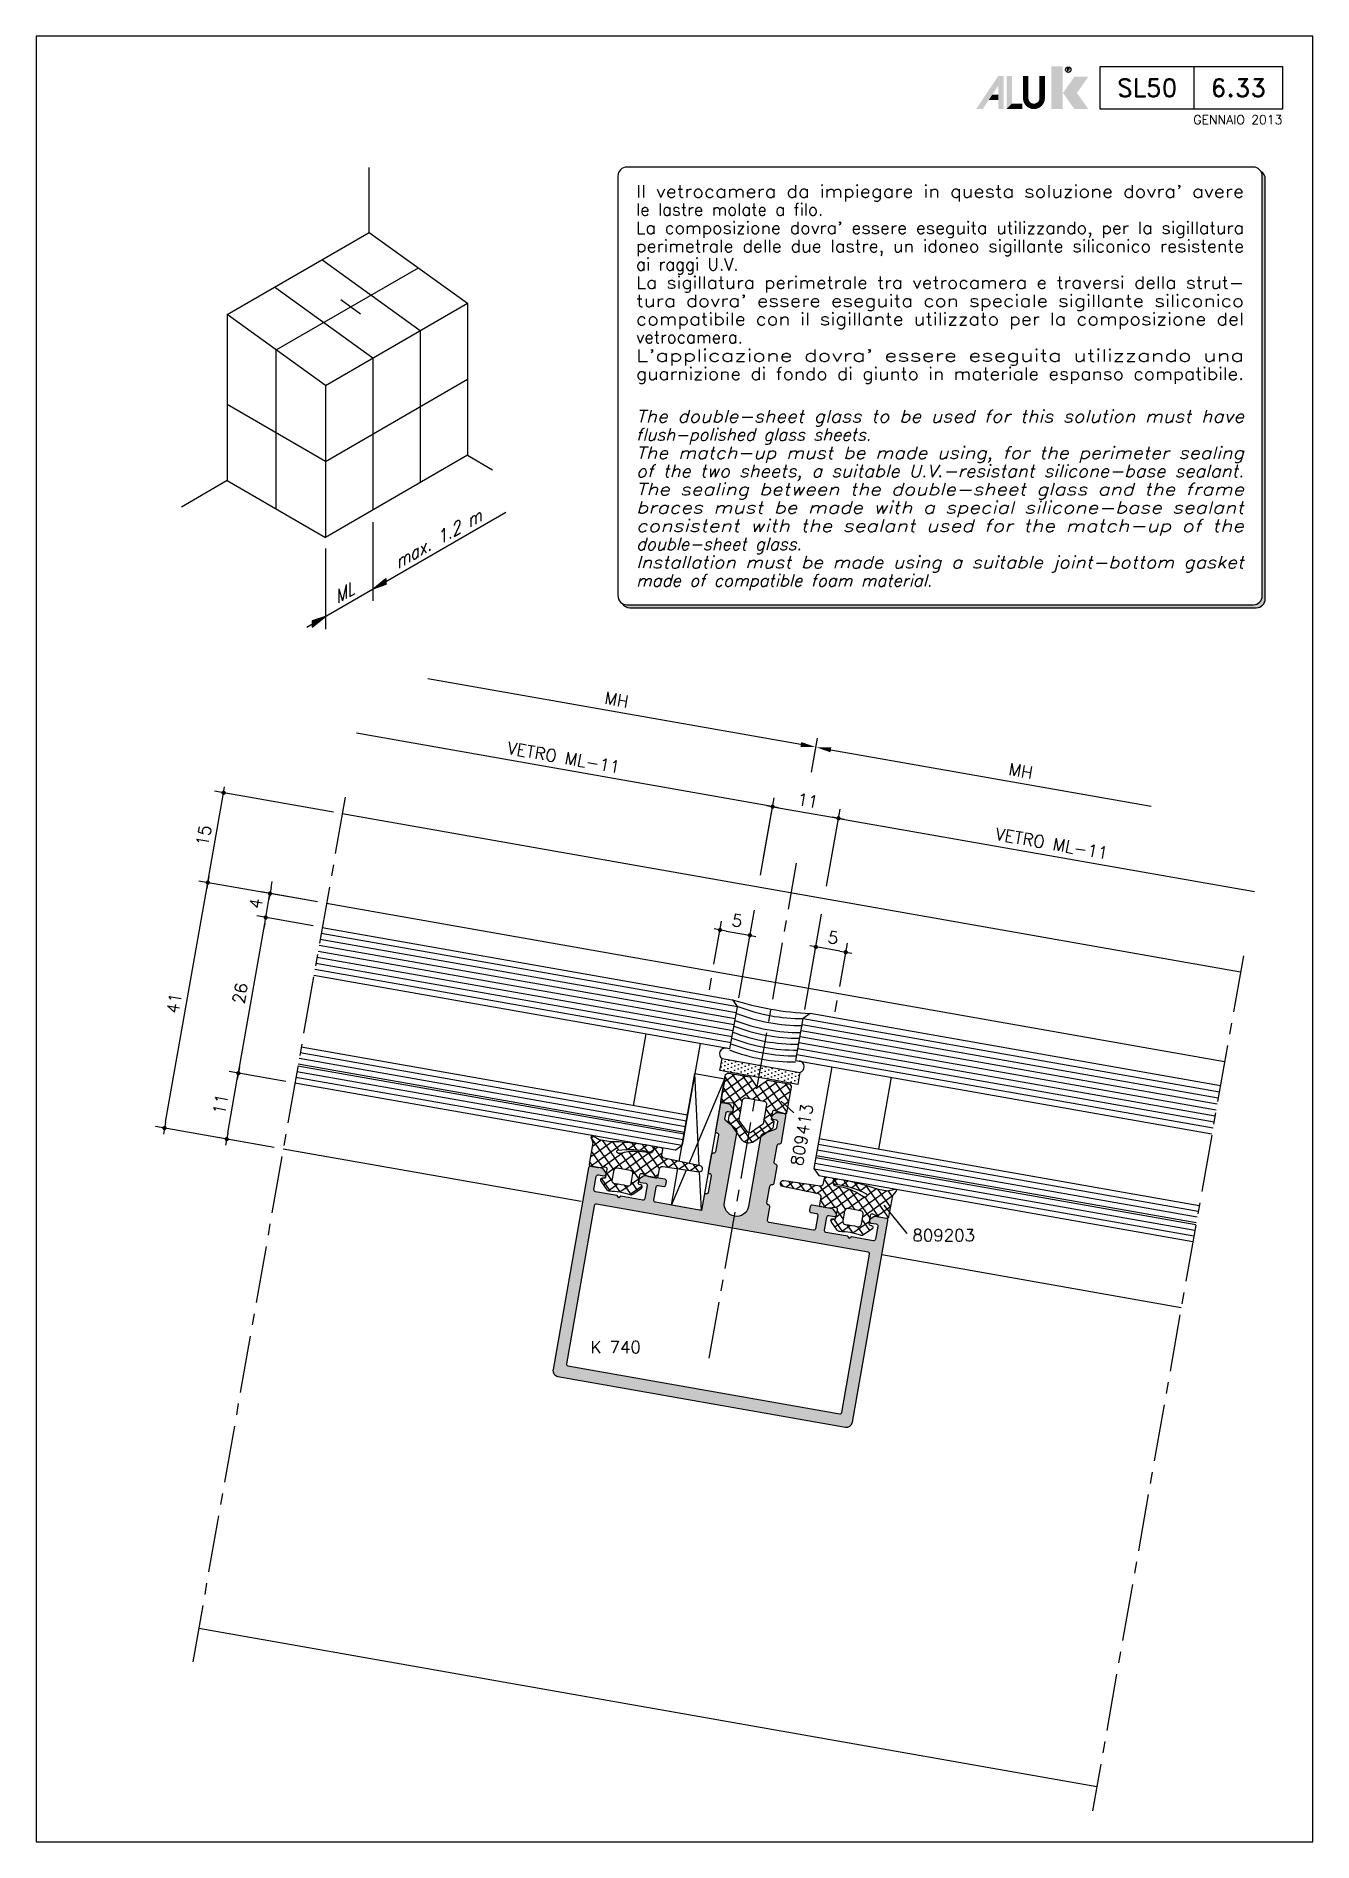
# Model space of a CAD drawing. Extents: x 0 to 4131, y -1600 to 527.
# Drawn here: x 230 to 440, y -640 to -343 of the extents above; entities that cross this region are included whole.
import ezdxf
from ezdxf.enums import TextEntityAlignment as Align

# ---------------------------------------------------------------- set-up
doc = ezdxf.new("R2010")
doc.units = 0
doc.header["$LTSCALE"] = 7.5
doc.header["$MEASUREMENT"] = 0
doc.linetypes.add('CENTER', pattern=[2, 1.25, -0.25, 0.25, -0.25])
doc.layers.get('0').update_dxf_attribs({"linetype": 'CONTINUOUS'})
doc.layers.get('DEFPOINTS').update_dxf_attribs({"linetype": 'CONTINUOUS'})
for name, color, linetype in [('ASSI', 1, 'CENTER'), ('FILL', 8, 'CONTINUOUS'), ('FINE', 7, 'CONTINUOUS'), ('GOMMA', 3, 'CONTINUOUS'), ('GROSSA', 4, 'CONTINUOUS'), ('MARCHIO', 7, 'CONTINUOUS'), ('QUOTE', 254, 'CONTINUOUS'), ('TESTO', 2, 'CONTINUOUS'), ('TRATTEGGI', 140, 'CONTINUOUS'), ('VETRO', 6, 'CONTINUOUS')]:
    doc.layers.add(name, color=color, linetype=linetype)
doc.styles.add('RD', font='ROMAND.SHX', dxfattribs={"height": 3})
doc.styles.add('RI', font='ROMANS', dxfattribs={"oblique": 15, "height": 2})
doc.styles.get("Standard").update_dxf_attribs({"font": 'romans.shx'})
doc.dimstyles.new('SCALA_1-1$0', dxfattribs={"dimtxt": 2, "dimasz": 1, "dimexe": 1.5, "dimexo": 1.5, "dimgap": 1, "dimtad": 3, "dimdsep": 46, "dimtxsty": 'Standard', "dimblk1": 'PUNTO', "dimblk2": 'PUNTO', "dimsah": 1, "dimcen": 0.09, "dimclrt": 2, "dimadec": 0, "dimazin": 0, "dimtfac": 0.7, "dimtmove": 0, "dimatfit": 3, "dimldrblk": 'PUNTO', "dimfxl": 1, "dimtolj": 2, "dimarcsym": 0})
pattern_1 = [(215, (229.9999999999999, -640), (0.7169705454388076, -1.02394005536124), []), (305, (229.9999999999999, -640), (1.02394005536124, 0.7169705454388076), [])]

msp = doc.modelspace()

# ---------------------------------------------------------------- texts
at = {"layer": 'QUOTE', "color": 2}
for s, width, p, p2 in [("Il vetrocamera da impiegare in questa soluzione dovra' avere", 1.028403525954947, (328.677007057995, -369.528874548308), (428.677007057995, -369.528874548308)), ("La composizione dovra' essere eseguita utilizzando, per la sigillatura", 0.9210526315789487, (328.677007057995, -375.528874548308), (428.677007057995, -375.528874548308)), ('perimetrale delle due lastre, un idoneo sigillante siliconico resistente', 0.9251101321585878, (328.677007057995, -378.528874548308), (428.677007057995, -378.528874548308)), ('La sigillatura perimetrale tra vetrocamera e traversi della strut-', 0.9813084112149562, (328.677007057995, -384.528874548308), (428.677007057995, -384.528874548308)), ("tura dovra' essere eseguita con speciale sigillante siliconico", 1.057401812688823, (328.677007057995, -387.528874548308), (428.677007057995, -387.528874548308)), ('compatibile con il sigillante utilizzato per la composizione del', 1.027397260273973, (328.677007057995, -390.528874548308), (428.677007057995, -390.528874548308)), ("L'applicazione dovra' essere eseguita utilizzando una", 1.209677419354839, (328.677007057995, -396.528874548308), (428.677007057995, -396.528874548308)), ('guarnizione di fondo di giunto in materiale espanso compatibile.', 0.9831460674157281, (328.677007057995, -399.528874548308), (428.677007057995, -399.528874548308))]:
    msp.add_text(s, height=2, dxfattribs=dict(at, width=width)).set_placement(p, p2, align=Align.FIT)
for s, p in [('le lastre molate a filo.', (328.677007057995, -372.528874548308)), ('ai raggi U.V.', (328.677007057995, -381.528874548308)), ('vetrocamera.', (328.677007057995, -393.528874548308))]:
    msp.add_text(s, height=2, dxfattribs=at).set_placement(p)
at = {"layer": 'QUOTE', "color": 2, "style": 'RI', "oblique": 15}
for s, width, p, p2 in [('The double-sheet glass to be used for this solution must have', 0.986842105263159, (328.677007057995, -406.528874548308), (428.677007057995, -406.528874548308)), ('The match-up must be made using, for the perimeter sealing', 1.006711409395972, (328.677007057995, -412.528874548308), (428.677007057995, -412.528874548308)), ('of the two sheets, a suitable U.V.-resistant silicone-base sealant.', 0.9510869565217398, (328.677007057995, -415.528874548308), (428.677007057995, -415.528874548308)), ('The sealing between the double-sheet glass and the frame', 1.059535822401615, (328.677007057995, -418.528874548308), (428.677007057995, -418.528874548308)), ('braces must be made with a special silicone-base sealant', 1.067073170731708, (328.677007057995, -421.528874548308), (428.677007057995, -421.528874548308)), ('consistent with the sealant used for the match-up of the', 1.076923076923078, (328.677007057995, -424.528874548308), (428.677007057995, -424.528874548308)), ('Installation must be made using a suitable joint-bottom gasket', 0.9877704609595486, (328.677007057995, -430.528874548308), (428.677007057995, -430.528874548308))]:
    msp.add_text(s, height=2, dxfattribs=dict(at, width=width)).set_placement(p, p2, align=Align.FIT)
for s, p in [('flush-polished glass sheets.', (328.677007057995, -409.528874548308)), ('double-sheet glass.', (328.677007057995, -427.528874548308)), ('made of compatible foam material.', (328.677007057995, -433.528874548308))]:
    msp.add_text(s, height=2, dxfattribs=at).set_placement(p)
at = {"layer": 'QUOTE', "color": 2, "oblique": 30}
for s, p in [('max. 1.2 m', (289.4711203439997, -430.6588130899023)), ('ML', (279.5105302531644, -436.3711349602795))]:
    msp.add_text(s, height=2, rotation=29.99999999999986, dxfattribs=at).set_placement(p)
at = {"layer": 'QUOTE', "color": 2}
msp.add_text('809203', height=2, rotation=359.9999999999999, dxfattribs=at).set_placement((374.1401867652155, -541.2182169492022))
at = {"layer": 'QUOTE', "color": 2, "char_height": 2, "attachment_point": 5}
for s, insert, rotation in [('\\A2;MH', (325.4597345572856, -452.1342709866415), 350.0000000000001), ('\\A2;MH', (391.9342578856097, -463.8555229791596), 350.0000000000001), ('\\A2;11', (356.9050715438058, -468.7203748938142), 350.00000000000006), ('\\A2;5', (345.2961425749754, -488.4877188348282), 349.9999999999999), ('\\A2;5', (361.1023384598417, -491.2747776316932), 349.9999999999999)]:
    msp.add_mtext(s, dxfattribs=dict(at, insert=insert, rotation=rotation))
at = {"layer": 'TESTO'}
msp.add_text('809413', height=2, rotation=79.99999999999982, dxfattribs=at).set_placement((355.0644556516675, -528.7697192645198), align=Align.MIDDLE_LEFT)
msp.add_text('K 740', height=2, dxfattribs=at).set_placement((325.3063334642428, -558.6217112409275), align=Align.MIDDLE)

# ---------------------------------------------------------------- blocks, each defined once
blk = doc.blocks.new('PUNTO')
blk.add_line((-1, 0), (1, 0))
at = {"const_width": 0.35}
blk.add_lwpolyline([(-0.1750000000000114, 0, 1), (0.1750000000000114, 0, 1)], format="xyb", close=True, dxfattribs=at)
blk = doc.blocks.new('*D238')
at = {"layer": 'DEFPOINTS', "color": 0, "transparency": 16777216}
for p in [(282.6977102990738, -457.6664681629597), (280.8408573280918, -468.1972046589948), (349.4048507702355, -479.5830029527925)]:
    blk.add_point(p, dxfattribs=at)
at = {"layer": 'QUOTE', "color": 0, "lineweight": -2, "transparency": 16777216}
for p, q in [((350.1565247938926, -469.5612772450019), (282.6977102990738, -457.6664681629597)), ((349.6653230367359, -478.1057913232742), (351.4018048134052, -468.2577137931505))]:
    blk.add_line(p, q, dxfattribs=at)
at = {"layer": 'QUOTE', "color": 0, "lineweight": -2, "transparency": 16777216, "rotation": 350.0000000000014}
blk.add_blockref('PUNTO', (351.1413325469048, -469.7349254226688), dxfattribs=at)
at = {"layer": 'QUOTE', "color": 2, "transparency": 16777216, "insert": (316.774413901817, -461.6442571979564), "char_height": 2, "attachment_point": 5, "rotation": 350.00000000000136}
blk.add_mtext('\\A2;VETRO ML-11', dxfattribs=at)
blk = doc.blocks.new('_None')
blk = doc.blocks.new('*D239')
at = {"layer": 'DEFPOINTS', "color": 0, "transparency": 16777216}
for p in [(360.2377360533698, -481.4931329071288), (430.418873250905, -483.7136948129995), (428.562020279923, -494.2444313090344)]:
    blk.add_point(p, dxfattribs=at)
at = {"layer": 'QUOTE', "color": 0, "lineweight": -2, "transparency": 16777216}
for p, q in [((360.4982083198701, -480.0159212776105), (362.2346900965389, -470.1678437474902)), ((362.9590255830507, -471.8187035546754), (430.418873250905, -483.7136948129995))]:
    blk.add_line(p, q, dxfattribs=at)
at = {"layer": 'QUOTE', "color": 0, "lineweight": -2, "transparency": 16777216, "rotation": 170.0000000000014}
blk.add_blockref('PUNTO', (361.9742178300385, -471.6450553770085), dxfattribs=at)
at = {"layer": 'QUOTE', "color": 2, "transparency": 16777216, "insert": (397.0362457723116, -475.796583677813), "char_height": 2, "attachment_point": 5, "rotation": 350.00000000000136}
blk.add_mtext('\\A2;VETRO ML-11', dxfattribs=at)
blk = doc.blocks.new('*D240')
at = {"layer": 'DEFPOINTS', "color": 0, "transparency": 16777216}
for p in [(263.2572982029128, -513.5701137979435), (272.5514237006411, -515.2089188852834), (270.6409248553236, -526.0438962531327)]:
    blk.add_point(p, dxfattribs=at)
at = {"layer": 'QUOTE', "color": 0, "lineweight": -2, "transparency": 16777216}
for p, q in [((271.0742120711227, -514.9484466187831), (261.7800865733944, -513.309641531443)), ((261.5204475352623, -523.4202834127806), (263.0836500252458, -514.5549215509557)), ((269.1637132258054, -525.7834239866323), (259.869587728077, -524.1446188992924))]:
    blk.add_line(p, q, dxfattribs=at)
for p, rotation in [((263.2572982029128, -513.5701137979435), 80.00000000000001), ((261.3467993575954, -524.4050911657928), 260)]:
    blk.add_blockref('PUNTO', p, dxfattribs=dict(at, rotation=rotation))
at = {"layer": 'QUOTE', "color": 2, "transparency": 16777216, "insert": (260.3324332742297, -518.6403061265343), "char_height": 2, "attachment_point": 5, "rotation": 80.00000000000001}
blk.add_mtext('\\A2;11', dxfattribs=at)
blk = doc.blocks.new('*D241')
at = {"layer": 'DEFPOINTS', "color": 0, "transparency": 16777216}
for p in [(267.772150822253, -487.965112219626), (277.0662763199812, -489.603917306966), (272.551423700641, -515.2089188852833)]:
    blk.add_point(p, dxfattribs=at)
at = {"layer": 'QUOTE', "color": 0, "lineweight": -2, "transparency": 16777216}
for p, q in [((263.4309463805797, -512.5853060449311), (267.598502644586, -488.9499199726382)), ((275.5890646904629, -489.3434450404656), (266.2949391927347, -487.7046399531256)), ((271.0742120711227, -514.9484466187829), (261.7800865733945, -513.3096415314429))]:
    blk.add_line(p, q, dxfattribs=at)
for p, rotation in [((267.772150822253, -487.965112219626), 80.00000000000006), ((263.2572982029128, -513.5701137979433), 260.0000000000001)]:
    blk.add_blockref('PUNTO', p, dxfattribs=dict(at, rotation=rotation))
at = {"layer": 'QUOTE', "color": 2, "transparency": 16777216, "insert": (263.5451090065586, -500.4203166534508), "char_height": 2, "attachment_point": 5, "rotation": 80.00000000000006}
blk.add_mtext('\\A2;26', dxfattribs=at)
blk = doc.blocks.new('*D242')
at = {"layer": 'DEFPOINTS', "color": 0, "transparency": 16777216}
for p in [(268.4663578677241, -484.0280684235956), (277.7604833654523, -485.6668735109357), (277.0662763199813, -489.6039173069661)]:
    blk.add_point(p, dxfattribs=at)
at = {"layer": 'QUOTE', "color": 0, "lineweight": -2, "transparency": 16777216}
for p, q in [((276.283271735934, -485.4064012444353), (266.9891462382058, -483.7675961570952)), ((267.772150822253, -487.965112219626), (268.4663578677241, -484.0280684235956)), ((268.640006045391, -483.0432606705834), (268.8136542230579, -482.0584529175712)), ((275.589064690463, -489.3434450404657), (266.2949391927347, -487.7046399531256)), ((267.5985026445861, -488.9499199726382), (267.4248544669191, -489.9347277256504))]:
    blk.add_line(p, q, dxfattribs=at)
for p, rotation in [((268.4663578677241, -484.0280684235956), 259.9999999999996), ((267.772150822253, -487.965112219626), 79.99999999999963)]:
    blk.add_blockref('PUNTO', p, dxfattribs=dict(at, rotation=rotation))
at = {"layer": 'QUOTE', "color": 2, "transparency": 16777216, "insert": (266.149638838964, -485.649293966277), "char_height": 2, "attachment_point": 5, "rotation": 79.9999999999996}
blk.add_mtext('\\A2;4', dxfattribs=at)
blk = doc.blocks.new('*D243')
at = {"layer": 'DEFPOINTS', "color": 0, "transparency": 16777216}
for p in [(260.8348636265915, -467.4510309074766), (280.3652060304562, -470.8947572157526), (277.7604833654522, -485.6668735109357)]:
    blk.add_point(p, dxfattribs=at)
at = {"layer": 'QUOTE', "color": 0, "lineweight": -2, "transparency": 16777216}
for p, q in [((258.4037891392545, -481.2383394496475), (260.6612154489245, -468.4358386604889)), ((278.8879944009379, -470.6342849492522), (259.3576519970732, -467.1905586409763)), ((276.2832717359339, -485.4064012444353), (256.7529293320692, -481.9626749361594))]:
    blk.add_line(p, q, dxfattribs=at)
for p, rotation in [((260.8348636265915, -467.4510309074766), 80.00000000000011), ((258.2301409615876, -482.2231472026597), 260.0000000000001)]:
    blk.add_blockref('PUNTO', p, dxfattribs=dict(at, rotation=rotation))
at = {"layer": 'QUOTE', "color": 2, "transparency": 16777216, "insert": (257.5628867880651, -474.4897926997344), "char_height": 2, "attachment_point": 5, "rotation": 80.00000000000011}
blk.add_mtext('\\A2;15', dxfattribs=at)
blk = doc.blocks.new('*D244')
at = {"layer": 'DEFPOINTS', "color": 0, "transparency": 16777216}
for p in [(258.2301409615875, -482.2231472026597), (277.7604833654522, -485.6668735109357), (270.6409248553236, -526.0438962531325)]:
    blk.add_point(p, dxfattribs=at)
at = {"layer": 'QUOTE', "color": 0, "lineweight": -2, "transparency": 16777216}
for p, q in [((251.2842306291258, -521.6153621918444), (258.0564927839206, -483.2079549556719)), ((276.2832717359339, -485.4064012444352), (256.7529293320691, -481.9626749361593)), ((269.1637132258053, -525.7834239866321), (249.6333708219405, -522.3396976783562))]:
    blk.add_line(p, q, dxfattribs=at)
for p, rotation in [((258.2301409615875, -482.2231472026597), 80), ((251.1105824514589, -522.6001699448566), 260)]:
    blk.add_blockref('PUNTO', p, dxfattribs=dict(at, rotation=rotation))
at = {"layer": 'QUOTE', "color": 2, "transparency": 16777216, "insert": (252.7007462004988, -502.0643622184243), "char_height": 2, "attachment_point": 5, "rotation": 80}
blk.add_mtext('\\A2;41', dxfattribs=at)
blk = doc.blocks.new('A$C77B22383')
at = {"layer": 'QUOTE'}
blk.add_hatch(color=256, dxfattribs=at).paths.add_polyline_path([(2.165063473800508, 1.750000015744632), (-3.566059092463547e-08, 1.000000015744625), (-3.566059092463547e-08, 1.57446251591864e-08)])
blk.add_lwpolyline([(2.165063473800494, 1.750000015744618), (-3.566059092463547e-08, 1.000000015744625), (-3.566059092463547e-08, 1.57446251591864e-08), (2.165063473800494, 1.750000015744618)], dxfattribs=at)
blk = doc.blocks.new('A$C13B72E1C')
at = {"layer": 'QUOTE'}
blk.add_hatch(color=256, dxfattribs=at).paths.add_polyline_path([(2.165063419652249, 1.750000073617812), (-8.980886434528657e-08, 7.36178051852221e-08), (2.165063419652249, 0.7500000736178123)])
blk.add_lwpolyline([(-8.980885013443185e-08, 7.36178051852221e-08), (2.165063419652249, 1.750000073617805), (2.165063419652249, 0.7500000736178052), (-8.980885013443185e-08, 7.36178051852221e-08)], dxfattribs=at)
blk = doc.blocks.new('NMD')
at = {"layer": 'MARCHIO'}
blk.add_line((-19.50147934574323, -11.99999999951831), (-19.50147934574323, -5), dxfattribs=at)
blk.add_lwpolyline([(-5, -11.9999999995182), (-35.0029586914865, -11.99999999951831), (-35.0029586914865, -5.000000000000114), (-5, -5)], close=True, dxfattribs=at)
at = {"layer": 'MARCHIO', "const_width": 0.8940816252993522}
blk.add_lwpolyline([(-44.52990537063704, -6.560045326696226), (-44.52990537063704, -10.20148341598349, -1), (-47.2328569124073, -10.20148341598349), (-47.2328569124073, -6.560045326696226)], format="xyb", dxfattribs=at)
at = {"layer": 'MARCHIO'}
blk.add_circle((-40.22975519054793, -5.53274893474395), 0.442301161380581, dxfattribs=at)
for points in [[(-43.01116324381744, -4.962846688377454), (-41.13419014878346, -4.962846688377454), (-43.01116324381741, -11.99999999951829), (-41.1341901487834, -11.99999999951832)], [(-55.38160161531025, -11.99999999951829), (-54.30890331492077, -11.99999999951829), (-51.75496516676219, -6.560045326696248), (-51.73432503771241, -8.13813258370574)], [(-51.75496516676219, -6.560045326696248), (-51.73432503771241, -8.13813258370574), (-50.84024341241303, -6.560045326696248), (-50.84024341241303, -11.99999999951832)], [(-51.73432503771238, -11.99999999951832), (-50.84024341241303, -11.99999999951832), (-51.73432503771241, -8.13813258370574)], [(-50.38284926682724, -6.560045326696226), (-49.48876764152789, -6.560045326696226), (-50.38284926682724, -11.99999999951832), (-49.48876764152789, -11.10591837421894)], [(-39.22923636995171, -6.682906760413069), (-36.93009059657882, -6.68290676041309), (-41.10585751316535, -9.341453379965678), (-38.80671173979249, -9.341453379965678)], [(-52.72995742831989, -9.631581169617007), (-53.32601184518612, -10.52566279491632), (-51.73432503771235, -9.631581169616993), (-51.73432503771238, -10.52566279491634)], [(-49.48876764152789, -11.10591837421894), (-50.38284926682724, -11.99999999951832), (-47.76870756949228, -11.10591837421898), (-47.76870756949228, -11.99999999951832)], [(-41.10585751316535, -9.341453379965678), (-38.80671173979249, -9.341453379965678), (-39.22923636995174, -11.99999999951832), (-36.93009059657888, -11.99999999951832)]]:
    blk.add_solid(points, dxfattribs=at)
blk.add_text('R', height=0.4444645296249439, dxfattribs=at).set_placement((-40.22975519054793, -5.53274893474395), align=Align.MIDDLE)
at = {"layer": 'MARCHIO', "color": 2, "style": 'RD'}
for tag, p in [('SERIE', (-27.24999999999983, -8.5)), ('PAG', (-12.24999999999983, -8.5))]:
    blk.add_attdef(tag, text='', height=3, dxfattribs=at).set_placement(p, align=Align.MIDDLE)
at = {"layer": 'MARCHIO', "color": 2}
blk.add_attdef('REVISIONE', text='', height=1.5, dxfattribs=at).set_placement((-5.004068828642176, -14.50321972118864), align=Align.RIGHT)

# ---------------------------------------------------------------- dimensions: what is measured, and where the dimension line sits
at = {"layer": 'QUOTE'}
for base, p1, p2, picture, middle in [((282.6977102990738, -457.6664681629597), (349.4048507702356, -479.5830029527925), (280.8408573280917, -468.1972046589948), '*D238', (316.774413901817, -461.6442571979564)), ((430.418873250905, -483.7136948129995), (360.2377360533698, -481.4931329071288), (428.562020279923, -494.2444313090344), '*D239', (397.0362457723116, -475.796583677813))]:
    dim = msp.add_linear_dim(base=base, p1=p1, p2=p2, angle=350.0000000000014, text='VETRO ML-11', dimstyle='SCALA_1-1$0', override={"dimblk2": 'NONE', "dimse2": 1}, dxfattribs=at)
    dim.commit()
    dim.dimension.update_dxf_attribs({"geometry": picture, "text_midpoint": middle})
for p1, p2, distance, picture, middle in [((277.7604833654523, -485.6668735109357), (280.3652060304562, -470.8947572157526), 19.831629416124798, '*D243', (257.5628867880651, -474.4897926997344)), ((270.6409248553236, -526.0438962531327), (277.7604833654523, -485.6668735109357), 19.831629416124922, '*D244', (252.7007462004988, -502.0643622184243)), ((277.0662763199812, -489.603917306966), (277.7604833654523, -485.6668735109357), 9.437502364599034, '*D242', (266.149638838964, -485.649293966277)), ((272.5514237006411, -515.2089188852834), (277.0662763199812, -489.603917306966), 9.43750236459907, '*D241', (263.5451090065586, -500.4203166534508)), ((270.6409248553236, -526.0438962531327), (272.5514237006411, -515.2089188852834), 9.437502364599174, '*D240', (260.3324332742297, -518.6403061265343))]:
    dim = msp.add_aligned_dim(p1=p1, p2=p2, distance=distance, dimstyle='SCALA_1-1$0', dxfattribs=at)
    dim.commit()
    dim.dimension.update_dxf_attribs({"geometry": picture, "text_midpoint": middle})

# ---------------------------------------------------------------- hatches: boundary and pattern name
at = {"layer": 'FILL'}
msp.add_hatch(color=256, dxfattribs=at).paths.add_polyline_path([(430.677007057995, -437.028874548308, 0.4142135623730951), (432.177007057995, -435.528874548308), (432.177007057995, -366.528874548308, 0.2615665152438133), (431.4577834643994, -365.2480981419035, -0.1377252841212301), (431.677007057995, -366.028874548308), (431.677007057995, -435.028874548308, -0.4142135623730951), (430.177007057995, -436.528874548308), (327.177007057995, -436.528874548308, -0.1377252841212301), (326.3962306515906, -436.3096509547124, 0.2615665152438133), (327.677007057995, -437.028874548308)])
h = msp.add_hatch(dxfattribs=at)
h.set_pattern_fill('ANSI37', color=137, scale=10, angle=170, style=0)
h.set_pattern_definition(pattern_1)
edge = h.paths.add_edge_path(flags=16)
edge.add_line((346.9445490457047, -523.173272221226), (345.6565347409885, -521.3337971592902))
edge.add_arc((345.8203651498463, -521.2190818720198), 0.1999999999999939, 170.0000000000093, 215.0000000000082, ccw=False)
edge.add_line((345.6234035992438, -521.1843522364866), (346.1783548606843, -518.0370672367062))
edge.add_arc((346.6707587371903, -518.1238913255396), 0.4999999999999307, 80.00000000000671, 170.0000000000067, ccw=False)
edge.add_line((346.7575828260237, -517.6314874490336), (349.7120060850602, -518.1524319820344))
edge.add_arc((349.6251819962268, -518.6448358585404), 0.4999999999999966, -9.999999999998579, 80.00000000000142, ccw=False)
edge.add_line((350.1175858727329, -518.7316599473739), (349.5626346112927, -521.8789449471543))
edge.add_arc((349.3656730606902, -521.844215311621), 0.1999999999999613, 305.00000000005923, 350.00000000005736, ccw=False)
edge.add_line((349.4803883479606, -522.0080457204788), (347.6409132860247, -523.296060025195))
edge.add_arc((347.3541250678492, -522.8864840030504), 0.4999999999999964, 214.9999999999974, 304.9999999999974, ccw=False)
edge = h.paths.add_edge_path()
edge.add_line((343.8760689092501, -521.304069875292), (344.051976614212, -520.3064477062104))
edge.add_arc((344.2489381648144, -520.3411773417439), 0.199999999999981, 109.99999999995671, 169.999999999955, ccw=False)
edge.add_line((344.1805341361494, -520.1532388175867), (344.6145595662024, -519.9952664801327))
edge.add_line((344.6145595662024, -519.9952664801327), (344.8354780590114, -518.7423754482471))
edge.add_arc((344.6385165084089, -518.7076458127137), 0.2000000000000123, 349.999999999998, 447.4314079711714)
edge.add_line((344.6474795830366, -518.5078467554256), (342.7854317971407, -518.424314463073))
edge.add_arc((342.7943948717683, -518.2245154057848), 0.1999999999999575, 170.0000000000119, 267.4314079711828, ccw=False)
edge.add_line((342.5974333211659, -518.1897857702515), (343.3392963469757, -513.9824714793292))
edge.add_arc((343.8317002234818, -514.0692955681625), 0.4999999999999307, 80.00000000000671, 170.0000000000067, ccw=False)
edge.add_line((343.9185243123152, -513.5768916916566), (347.3653514478581, -514.1846603134909))
edge.add_line((347.3653514478581, -514.1846603134909), (348.582090810876, -515.9223442095096))
edge.add_line((348.582090810876, -515.9223442095096), (350.3197747068946, -514.7056048464917))
edge.add_line((350.3197747068946, -514.7056048464917), (353.7666018424372, -515.313373468326))
edge.add_arc((353.6797777536038, -515.805777344832), 0.4999999999999966, -9.999999999998579, 80.00000000000142, ccw=False)
edge.add_line((354.1721816301099, -515.8926014336655), (353.4303186043001, -520.0999157245877))
edge.add_arc((353.2333570536976, -520.0651860890544), 0.1999999999999909, 252.5685920288349, 350.00000000000927, ccw=False)
edge.add_line((353.1734442865747, -520.2560013408968), (351.395121996015, -519.6976381690065))
edge.add_arc((351.3352092288919, -519.8884534208489), 0.2000000000000761, 72.56859202879589, 169.9999999999687)
edge.add_line((351.1382476782894, -519.8537237853154), (350.9173291854804, -521.106614817201))
edge.add_line((350.9173291854804, -521.106614817201), (351.2711499578372, -521.4035056967886))
edge.add_arc((351.1425924358999, -521.5567145854122), 0.1999999999999878, -10.000000000007503, 49.999999999990905, ccw=False)
edge.add_line((351.3395539865023, -521.5914442209457), (351.1636462815404, -522.5890663900273))
edge.add_arc((350.9666847309377, -522.5543367544938), 0.2000000000002362, 305.0000000000089, 350.00000000000927, ccw=False)
edge.add_line((351.0814000182081, -522.7181671633518), (348.0917019184067, -524.811576309804))
edge.add_arc((347.2313372638802, -523.5828482433704), 1.499999999999966, 214.9999999999965, 304.99999999999795, ccw=False)
edge.add_line((346.0026091974466, -524.443212897897), (343.9092000509947, -521.4535147980957))
edge.add_arc((344.0730304598526, -521.3387995108254), 0.2000000000001429, 170.0000000000003, 214.9999999999982, ccw=False)
h = msp.add_hatch(color=253, dxfattribs=at)
edge = h.paths.add_edge_path()
edge.add_line((323.0657354900389, -529.1930880251026), (321.2184962023028, -528.86736989885))
edge.add_arc((321.1664017490028, -529.1628122247537), 0.3000000000000237, 80.00000000000777, 170.0000000000136)
edge.add_line((320.8709594230991, -529.1107177714537), (315.0190158357235, -562.298739047965))
edge.add_arc((316.0038235887357, -562.472387225632), 0.999999999999998, 169.9999999999998, 259.9999999999998)
edge.add_line((315.8301754110688, -563.4571949786442), (363.1009475556548, -571.792307506657))
edge.add_arc((363.2745957333217, -570.8074997536448), 1.000000000000012, 259.9999999999999, 349.9999999999998)
edge.add_line((364.259403486334, -570.9811479313117), (370.1113470737096, -537.7931266548002))
edge.add_arc((369.8159047478059, -537.7410322015), 0.2999999999999612, 349.9999999999974, 439.9999999999996)
edge.add_line((369.867999201106, -537.4455898755965), (368.0207599133699, -537.1198717493439))
edge.add_arc((367.9686654600698, -537.4153140752477), 0.3000000000001127, 80.00000000000527, 125.0000000000001)
edge.add_line((367.7965925291644, -537.1695684619609), (367.1892557095233, -537.5948302813059))
edge.add_arc((367.3613286404286, -537.8405758945927), 0.300000000000105, 124.9999999999897, 169.9999999999914)
edge.add_line((367.0658863145248, -537.7884814412926), (367.0527349080728, -537.8630667736066))
edge.add_arc((367.3481772339765, -537.9151612269068), 0.3000000000000246, 169.9999999999912, 259.99999999998)
edge.add_line((367.2960827806763, -538.2106035528105), (368.1824097583874, -538.3668869127107))
edge.add_arc((368.1303153050874, -538.6623292386143), 0.2999999999999678, -10.000000000005286, 80.00000000000591, ccw=False)
edge.add_line((368.425757630991, -538.7144236919144), (368.0437316401236, -540.8810007485413))
edge.add_arc((367.7482893142201, -540.8289062952414), 0.299999999999888, 259.9999999999987, 350.0000000000142, ccw=False)
edge.add_line((367.69619486092, -541.1243486211449), (364.1000960872424, -540.490259382053))
edge.add_line((364.1000960872424, -540.490259382053), (363.7541097832216, -540.7338806452642))
edge.add_line((363.7541097832216, -540.7338806452642), (363.5123123858008, -540.3866172566682))
edge.add_line((363.5123123858008, -540.3866172566682), (359.9162136121235, -539.7525280175762))
edge.add_arc((359.9683080654235, -539.4570856916724), 0.3000000000000279, 170.0000000000109, 260.00000000001893, ccw=False)
edge.add_line((359.6728657395198, -539.4049912383724), (360.0548917303872, -537.2384141817455))
edge.add_arc((360.3503340562908, -537.2905086350455), 0.2999999999999818, 80.00000000001171, 170.0000000000064, ccw=False)
edge.add_line((360.4024285095908, -536.9950663091419), (361.2887554873019, -537.1513496690422))
edge.add_arc((361.340849940602, -536.8559073431385), 0.3000000000000287, 260.0000000000024, 350.0000000000099)
edge.add_line((361.6362922665056, -536.9080017964385), (361.6494436729577, -536.8334164641244))
edge.add_arc((361.354001347054, -536.7813220108245), 0.300000000000018, 350.0000000000297, 395.0000000000255)
edge.add_line((361.5997469603407, -536.6092490799191), (361.1744851409956, -536.0019122602779))
edge.add_arc((360.9287395277087, -536.1739851911832), 0.3000000000001166, 34.99999999998811, 79.9999999999834)
edge.add_line((360.9808339810089, -535.8785428652795), (357.6563830637546, -535.2923524725265))
edge.add_arc((357.6042886104544, -535.5877947984302), 0.2999999999999942, 79.999999999993, 170.0000000000068)
edge.add_line((357.3088462845508, -535.5357003451302), (357.2046573779507, -536.1265849969373))
edge.add_arc((357.5000997038544, -536.1786794502373), 0.3000000000000148, 170.000000000002, 259.9999999999961)
edge.add_line((357.4480052505543, -536.474121776141), (358.3343322282652, -536.6304051360412))
edge.add_arc((358.2822377749651, -536.925847461945), 0.3000000000000855, -9.999999999989825, 79.99999999998778, ccw=False)
edge.add_line((358.5776801008689, -536.977941915245), (358.1956541100016, -539.144518971872))
edge.add_arc((357.9002117840979, -539.092424518572), 0.3000000000000237, 260.00000000000466, 350.0000000000078, ccw=False)
edge.add_line((357.8481173307979, -539.3878668444756), (350.5605399585073, -538.1028703297403))
edge.add_arc((350.6126344118073, -537.8074280038368), 0.2999999999999538, 169.9999999999996, 260.0000000000054, ccw=False)
edge.add_line((350.3171920859037, -537.7553335505366), (350.6992180767709, -535.5887564939096))
edge.add_arc((350.4037757508673, -535.5366620406095), 0.2999999999999851, 349.9999999999872, 439.9999999999787)
edge.add_arc((350.5079646574675, -534.9457773888022), 0.2999999999999752, 169.9999999999983, 259.9999999999979, ccw=False)
edge.add_line((350.2125223315639, -534.893682935502), (350.6981510495709, -532.1395456159844))
edge.add_arc((350.9935933754746, -532.1916400692845), 0.3000000000000262, 80.00000000000512, 170.0000000000051, ccw=False)
edge.add_arc((351.0977822820748, -531.6007554174771), 0.2999999999999637, 259.9999999999947, 349.9999999999898)
edge.add_line((351.3932246079784, -531.6528498707773), (351.8794395054459, -528.895388162343))
edge.add_arc((351.5839971795422, -528.843293709043), 0.3000000000000189, 350.0000000000131, 440.0000000000211)
edge.add_arc((351.6881860861423, -528.2524090572356), 0.2999999999999727, 169.9999999999979, 260.00000000000057, ccw=False)
edge.add_line((351.3927437602387, -528.2003146039356), (351.8789586577061, -525.4428528955013))
edge.add_arc((352.1744009836097, -525.4949473488014), 0.2999999999999538, 80.0000000000054, 170.0000000000054, ccw=False)
edge.add_arc((352.2785898902098, -524.9040626969942), 0.2999999999999332, 259.9999999999964, 350.0000000000022)
edge.add_line((352.5740322161134, -524.9561571502942), (353.3386703773085, -520.619678648124))
edge.add_arc((353.0432280514048, -520.5675841948241), 0.3000000000000888, 350.0000000000155, 440.0000000000181)
edge.add_line((353.0953225047048, -520.2721418689204), (351.9374486440773, -520.0679774670347))
edge.add_arc((351.8853541907773, -520.3634197929383), 0.2999999999999415, 80.00000000001879, 125.0000000000152)
edge.add_line((351.713281259872, -520.1176741796517), (351.1059444402307, -520.5429359989968))
edge.add_arc((351.2780173711361, -520.7886816122833), 0.2999999999999094, 125.0000000000357, 170.0000000000317)
edge.add_line((350.9825750452325, -520.7365871589834), (350.9694236387804, -520.8111724912975))
edge.add_arc((351.264865964684, -520.8632669445976), 0.299999999999948, 169.9999999999804, 259.9999999999853)
edge.add_line((351.2127715113838, -521.1587092705012), (351.70517538789, -521.2455333593347))
edge.add_arc((351.6530809345898, -521.5409756852383), 0.3000000000000345, -10.00000000000881, 79.99999999998062, ccw=False)
edge.add_line((351.9485232604935, -521.5930701385385), (351.775067953839, -522.5767840656846))
edge.add_arc((351.4796256279352, -522.5246896123845), 0.30000000000006, 289.999999999991, 349.9999999999842, ccw=False)
edge.add_line((351.5822316709329, -522.8065973986203), (349.4121045206679, -523.5964590858897))
edge.add_arc((349.5147105636657, -523.8783668721254), 0.2999999999999688, 110.0000000000207, 170.0000000000171)
edge.add_line((349.219268237762, -523.8262724188254), (347.165566852395, -535.4733917485814))
edge.add_arc((345.1959513463706, -535.1260953932476), 2.000000000000012, 169.9999999999999, 349.99999999999943, ccw=False)
edge.add_line((343.2263358403461, -534.7787990379137), (345.2800372257133, -523.1316797081577))
edge.add_arc((344.9845948998096, -523.0795852548578), 0.300000000000032, 350.0000000000301, 410.0000000000268)
edge.add_line((345.1774311827155, -522.849771921922), (343.4083273209317, -521.3653175239847))
edge.add_arc((343.6011636038377, -521.1355041910491), 0.2999999999999765, 169.999999999984, 229.9999999999795, ccw=False)
edge.add_line((343.305721277934, -521.083409737749), (343.4791765845886, -520.0996958106028))
edge.add_arc((343.7746189104922, -520.1517902639029), 0.2999999999999514, 80.0000000000054, 170.0000000000081, ccw=False)
edge.add_line((343.8267133637923, -519.8563479379993), (344.3191172402985, -519.9431720268327))
edge.add_arc((344.3712116935985, -519.6477297009291), 0.2999999999999653, 260.0000000000086, 350.0000000000032)
edge.add_line((344.6666540195021, -519.6998241542291), (344.6798054259542, -519.625238821915))
edge.add_arc((344.3843631000506, -519.5731443686147), 0.2999999999999604, 349.999999999967, 394.9999999999632)
edge.add_line((344.6301087133373, -519.4010714377097), (344.2048468939921, -518.7937346180685))
edge.add_arc((343.9591012807055, -518.9658075489735), 0.2999999999998988, 34.99999999998077, 79.9999999999732)
edge.add_line((344.0111957340056, -518.67036522307), (342.8533218733779, -518.4662008211842))
edge.add_arc((342.8012274200779, -518.7616431470879), 0.2999999999999299, 80.00000000001565, 170.0000000000294)
edge.add_line((342.5057850941743, -518.709548693788), (341.7411469329796, -523.0460271959581))
edge.add_arc((342.0365892588833, -523.0981216492581), 0.2999999999999472, 169.9999999999969, 260.0000000000023)
edge.add_arc((341.932400352283, -523.6890063010653), 0.299999999999976, -10.00000000001279, 79.99999999998141, ccw=False)
edge.add_line((342.2278426781867, -523.7411007543654), (341.7416277807193, -526.4985624627996))
edge.add_arc((341.4461854548156, -526.4464680094995), 0.3000000000000452, 260.0000000000029, 350.0000000000002, ccw=False)
edge.add_arc((341.3419965482154, -527.0373526613068), 0.2999999999999381, 79.99999999999112, 169.9999999999969)
edge.add_line((341.0465542223118, -526.9852582080068), (340.5603393248445, -529.7427199164412))
edge.add_arc((340.8557816507482, -529.7948143697412), 0.2999999999999867, 170.000000000001, 260.0000000000015)
edge.add_arc((340.751592744148, -530.3856990215485), 0.2999999999999496, -9.999999999999886, 79.99999999999432, ccw=False)
edge.add_line((341.0470350700516, -530.4377934748485), (340.5614063520445, -533.1919307943663))
edge.add_arc((340.2659640261409, -533.1398363410663), 0.2999999999999489, 260.0000000000103, 350.00000000001074, ccw=False)
edge.add_arc((340.1617751195407, -533.7307209928734), 0.2999999999999472, 79.99999999999693, 170.0000000000023)
edge.add_line((339.8663327936371, -533.6786265395734), (339.4843068027697, -535.8452035962003))
edge.add_arc((339.1888644768659, -535.7931091429002), 0.3000000000000402, 260.0000000000083, 350.00000000000557, ccw=False)
edge.add_line((339.1367700235659, -536.088551468804), (331.8491926512752, -534.8035549540687))
edge.add_arc((331.9012871045753, -534.508112628165), 0.3000000000000148, 169.9999999999966, 260.00000000000193, ccw=False)
edge.add_line((331.6058447786717, -534.4560181748649), (331.987870769539, -532.289441118238))
edge.add_arc((332.2833130954426, -532.3415355715381), 0.2999999999999308, 79.9999999999938, 169.9999999999991, ccw=False)
edge.add_line((332.3354075487427, -532.0460932456344), (333.2217345264539, -532.2023766055347))
edge.add_arc((333.2738289797539, -531.9069342796311), 0.2999999999999538, 260.0000000000054, 350.0000000000081)
edge.add_line((333.5692713056575, -531.9590287329311), (333.6734602122579, -531.3681440811238))
edge.add_arc((333.3780178863542, -531.3160496278236), 0.3000000000000476, 349.9999999999976, 440.0000000000029)
edge.add_line((333.4301123396542, -531.02060730192), (330.1056614223997, -530.434416909167))
edge.add_arc((330.0535669690996, -530.7298592350708), 0.300000000000083, 79.99999999999048, 124.9999999999966)
edge.add_line((329.8814940381943, -530.484113621784), (329.2741572185531, -530.9093754411291))
edge.add_arc((329.4462301494585, -531.1551210544155), 0.2999999999998977, 125.0000000000373, 170.0000000000339)
edge.add_line((329.1507878235549, -531.1030266011157), (329.1376364171028, -531.1776119334298))
edge.add_arc((329.4330787430064, -531.2297063867298), 0.2999999999999637, 169.9999999999947, 260.0000000000059)
edge.add_line((329.3809842897064, -531.5251487126335), (330.2673112674171, -531.6814320725338))
edge.add_arc((330.2152168141171, -531.9768743984375), 0.3000000000000476, -9.999999999997101, 79.99999999999761, ccw=False)
edge.add_line((330.5106591400207, -532.0289688517375), (330.1286331491536, -534.1955459083645))
edge.add_arc((329.8331908232499, -534.1434514550645), 0.3000000000000987, 259.99999999999363, 350.0000000000048, ccw=False)
edge.add_line((329.7810963699498, -534.4388937809681), (326.1849975962726, -533.804804541876))
edge.add_line((326.1849975962726, -533.8048045418761), (325.8390112922516, -534.0484258050874))
edge.add_line((325.8390112922515, -534.0484258050874), (325.5972138948307, -533.7011624164912))
edge.add_line((325.5972138948307, -533.7011624164912), (322.0011151211535, -533.0670731773994))
edge.add_arc((322.0532095744535, -532.7716308514957), 0.2999999999999546, 169.9999999999777, 259.9999999999889, ccw=False)
edge.add_line((321.75776724855, -532.7195363981956), (322.1397932394171, -530.5529593415687))
edge.add_arc((322.4352355653207, -530.6050537948687), 0.2999999999999258, 79.99999999999909, 170.0000000000045, ccw=False)
edge.add_line((322.4873300186208, -530.309611468965), (323.3736569963319, -530.4658948288653))
edge.add_arc((323.4257514496319, -530.1704525029617), 0.2999999999999612, 259.9999999999974, 350.0000000000113)
edge.add_line((323.7211937755356, -530.2225469562617), (323.7343451819877, -530.1479616239476))
edge.add_arc((323.4389028560839, -530.0958671706476), 0.3000000000001053, 350.0000000000133, 395.0000000000168)
edge.add_line((323.6846484693706, -529.9237942397422), (323.2593866500255, -529.316457420101))
edge.add_arc((323.0136410367388, -529.4885303510063), 0.2999999999999688, 35.00000000000457, 80.00000000000054)
edge = h.paths.add_edge_path(flags=16)
edge.add_arc((322.0941281890256, -535.418955098161), 0.3000000000000476, 79.99999999999756, 169.9999999999975)
edge.add_line((321.7986858631219, -535.3668606448608), (317.214373972715, -561.3657853243832))
edge.add_arc((317.5098162986186, -561.4178797776831), 0.2999999999999629, 170.0000000000112, 260.0000000000192)
edge.add_line((317.4577218453186, -561.7133221035867), (362.1679938320727, -569.5969493696655))
edge.add_arc((362.2200882853729, -569.301507043762), 0.2999999999999538, 260.0000000000054, 350.0000000000028)
edge.add_line((362.5155306112765, -569.353601497062), (367.0998425016835, -543.3546768175396))
edge.add_arc((366.8044001757799, -543.3025823642395), 0.2999999999999357, 349.9999999999938, 440.0000000000049)
edge.add_line((366.85649462908, -543.0071400383359), (322.1462226423257, -535.1235127722572))
h = msp.add_hatch(dxfattribs=at)
h.set_pattern_fill('ANSI37', color=137, scale=10, angle=170, style=0)
h.set_pattern_definition(pattern_1)
h.paths.add_polyline_path([(329.293919777003, -530.2912849557191), (329.0547041579184, -531.647944147205, 0.3888787318529616), (329.1999018995003, -531.8758589479961), (329.4856875659287, -531.9524349865242, -0.6370702608069253), (329.5801147833025, -532.4879583476974), (328.1546183264638, -533.4861017124671, -0.2448502030394246), (327.6965509720802, -533.5462739819639, 0.08777722502794272), (324.2652410008154, -532.9412414548558, -0.2448502030393978), (323.8553786163158, -532.7280297550349), (322.8572352515461, -531.3025332981961, -0.6370702608074451), (323.129127587657, -530.8316019578631), (323.4238688171989, -530.8573884741218, 0.3888787318529616), (323.6382615163508, -530.6928791700368), (323.8774771354356, -529.3362199785508, 0.4931454260313071), (323.5558880867077, -528.9852671158233), (322.4798787744807, -529.0794057324915, -0.06554346281524528), (322.4016375983564, -529.0759896489676), (321.2184962023028, -528.8673698988503, -0.4142135623730951), (320.9751483296992, -528.5198331196466), (321.5937634385386, -525.0114924995443), (321.2725558228519, -524.102755813664, -0.719514949498538), (321.5714390063144, -523.8692795129145), (322.5837270520646, -524.5386771790731), (324.1738915197262, -524.8190660784857, -0.03458326819184766), (329.6659670610218, -525.2797538705621), (331.2026990492855, -525.5507211822107, -0.9233661372519979), (330.9666654676896, -526.519203606909, 0.09779404551911575), (325.667473265236, -526.2431677894194, 0.5226703353487675), (325.5193336166543, -526.5362767081012, 0.3865361286484078), (326.1538981112858, -526.7591983344672, -0.1286776343090358), (330.8401098298481, -526.7052988541731, 0.4142135623730951), (331.5351833882556, -526.2186031089659), (331.5872778415557, -525.923160783062, -0.4142135623730916), (331.9348146207594, -525.6798129104585), (332.8211415984704, -525.8360962703587, -0.4142135623730673), (333.0644894710741, -526.1836330495626), (332.9229435653762, -526.9863797711878, 0.4052432957209562), (333.3134384638233, -527.5627082626479), (339.2203524883786, -528.7924573077952, -0.9697392325154671), (339.0467862590485, -529.7768003086944), (333.0755037938811, -528.912102830547, 0.4052432957209554), (332.511442666104, -529.3201173399862), (332.3004374893397, -530.5167871628164, -0.414213562373088), (331.9529007101359, -530.7601350354198), (330.7308635939836, -530.544656920415), (329.7161475814288, -530.0714870729082, 0.4931454260313067)])
h.paths.add_polyline_path([(327.7065706857156, -529.5036791771792), (325.6384744043903, -529.1390180040787, 0.4142135623730276), (325.0592464390509, -529.5445977917511), (324.7679336116427, -531.1967149336499, 0.4410091218322054), (325.2184261057889, -531.7817793621075, -0.04533686841581611), (327.1974093538361, -532.1307275031082, 0.4410091218320642), (327.8208376459803, -531.7350242844174), (328.1121504733883, -530.0829071425187, 0.4142135623730981)], flags=16)
h = msp.add_hatch(dxfattribs=at)
h.set_pattern_fill('ANSI37', color=137, scale=10, angle=170, style=0)
h.set_pattern_definition(pattern_1)
h.paths.add_polyline_path([(361.470986577678, -535.6707219560003, -0.4931454260313065), (361.7925756264059, -536.0216748187277), (361.5215361596189, -537.5588160191132), (361.0442260786266, -537.5170567980399, 0.6370702608069254), (360.7723337425164, -537.9879881383729), (361.7704771072861, -539.4134845952117, 0.2448502030394137), (362.1803394917858, -539.6266962950327, -0.08777722502794641), (365.6116494630506, -540.2317288221407, 0.2448502030393339), (366.069716817434, -540.1715565526441), (367.4952132742729, -539.1734131878743, 0.6370702608074456), (367.4007860568984, -538.637889826701), (366.9379788011865, -538.5138809962815), (367.2090182679732, -536.9767397958959, -0.4931454260313076), (367.6312460723991, -536.756941913085), (368.6101667798304, -537.2134201356869, 0.06554346281524528), (368.6848578050524, -537.2369701254795), (369.867999201106, -537.4455898755967, 0.4142135623730951), (370.2155359803097, -537.2022420029932), (370.8341510891494, -533.6939013828908), (371.4467937669005, -532.9498276996862, 0.7195149494985379), (371.2457890427693, -532.6282076734981), (370.0656019503466, -532.9110128182643), (368.4754374826852, -532.6306239188515, 0.0345832681918422), (363.1570101190574, -531.1851283737627), (361.6202781307927, -530.9141610621139, 0.9233661372519695), (361.5108366479725, -531.9049650893708, -0.09779404551919127), (366.5848582666086, -533.4580067451985, -0.5226703353422599), (366.6238148468454, -533.7841057770087, -0.3865361286482716), (365.9512755872275, -533.7765497449152, 0.1265163381791525), (361.6443825200031, -532.1316772938189, -0.453221551783086), (361.0794159786221, -531.4280484389739), (361.1315104319224, -531.1326061130701, 0.4142135623730916), (360.8881625593187, -530.7850693338664), (360.0018355816078, -530.6287859739662, 0.4142135623730671), (359.6542988024041, -530.8721338465698), (359.5127528967063, -531.674880568195, -0.4052432957209562), (358.948691768929, -532.0828950776339), (352.9774093037618, -531.2181975994865, 0.9697392325154676), (352.8038430744317, -532.2025406003859), (358.7107570989872, -533.4322896455332, -0.4052432957209554), (359.1012519974341, -534.0086181369934), (358.8902468206694, -535.2052879598234, 0.4142135623730882), (359.133594693273, -535.5528247390271), (360.3556318094253, -535.7683028540318)])
h.paths.add_polyline_path([(363.5535728953602, -535.8244728442555), (365.6216691766855, -536.1891340173561, -0.4142135623730276), (366.0272489643581, -536.7683619826955), (365.7359361369508, -538.4204791245943, -0.4410091218321897), (365.1125078448064, -538.8161823432852, 0.04533686841581552), (363.1335245967592, -538.4672342022843, -0.4410091218320883), (362.6830321026131, -537.882169773827), (362.9743449300206, -536.2300526319282, -0.4142135623730981)], flags=16)
at = {"layer": 'QUOTE'}
h = msp.add_hatch(dxfattribs=at)
h.set_pattern_fill('DOTS', color=256, scale=10, angle=20, style=0)
h.set_pattern_definition([(20, (-788.8262571137177, -643.6962796774749), (0.07989135441705347, 0.6941891827804643), [0, -0.625])])
h.paths.add_polyline_path([(355.6202422756157, -513.4390119042428), (355.2729459202828, -515.4086274102673), (342.4704451311234, -513.1512011005971), (342.8177414864572, -511.1815855945726)])

# ---------------------------------------------------------------- linework, layer by layer
at = {"layer": 'ASSI'}
for p, q in [((280.8408573280917, -468.1972046589948), (255.6511962566218, -611.054871535954)), ((340.7290110613127, -560.459372621214), (355.0890010177923, -479.0198226511388)), ((428.562020279923, -494.2444313090344), (403.764352078816, -634.8789961468852))]:
    msp.add_line(p, q, dxfattribs=at)
at = {"layer": 'FINE'}
for p, q in [((284.7996196445897, -375.2816541417768), (284.7996196445897, -364.5884508326168)), ((300.9654272443149, -411.9483207930126), (305.0665868228799, -414.3161263796867)), ((261.4169337383254, -416.1149874769187), (253.8920828731097, -420.4594621495628)), ((428.0863689822875, -496.9419838657922), (280.3652060304562, -470.8947572157526)), ((425.4816463172835, -511.7141001609754), (277.7604833654523, -485.6668735109357)), ((339.0707519639727, -528.7613122629753), (338.3284334930818, -513.6066344675007)), ((337.3926443106463, -528.4119502651955), (343.2524722581422, -514.4748753558354)), ((352.5443992357331, -518.1689428840285), (354.6496005994297, -520.0719446631806)), ((319.6562122303585, -534.6866138845305), (270.6409248553236, -526.0438962531327)), ((334.5081735844094, -535.2724050337692), (336.9466606007886, -529.472682496301)), ((339.4322123494699, -536.1406459221039), (339.1207459666227, -529.7819564090888)), ((369.1211835700269, -543.408622931685), (418.3620878071549, -552.0911229031725)), ((256.7490706419691, -604.8285164941095), (404.4702335938005, -630.875743144149))]:
    msp.add_line(p, q, dxfattribs=at)
msp.add_lwpolyline([(327.177007057995, -364.528874548308, 0.414213562373095), (325.677007057995, -366.028874548308), (325.677007057995, -435.028874548308, 0.414213562373095), (327.177007057995, -436.528874548308), (430.177007057995, -436.528874548308, 0.414213562373095), (431.677007057995, -435.028874548308), (431.677007057995, -366.028874548308, 0.414213562373095), (430.177007057995, -364.528874548308)], format="xyb", close=True, dxfattribs=at)
msp.add_lwpolyline([(326.3962306515906, -436.3096509547124, 0.2615665152438133), (327.677007057995, -437.028874548308), (430.677007057995, -437.028874548308, 0.414213562373095), (432.177007057995, -435.528874548308), (432.177007057995, -366.528874548308, 0.2615665152438133), (431.4577834643994, -365.2480981419035)], format="xyb", dxfattribs=at)
msp.add_lwpolyline([(335.7771599566742, -528.0756256914013), (338.3284334930818, -513.6066344675007), (343.2524722581422, -514.4748753558354), (339.4322123494699, -536.1406459221039), (334.5081735844094, -535.2724050337692), (335.5660727928813, -529.2727604857744)], dxfattribs=at)
for centre, radius, start, end in [((359.3808827997613, -454.2299545746184), 49.54519974942488, 252.5801682770365, 267.6295970777668), ((355.5119507456127, -477.7947851892648), 29.08144520120311, 248.6891472881441, 270.493044916671), ((355.7819887976148, -476.6475806343), 29.08144520120311, 248.6891472881441, 270.493044916671), ((355.9845170512735, -475.5003767763228), 29.08144520120311, 248.6891472881441, 270.493044916671), ((355.0002942387337, -480.696533434617), 29.08144520120311, 248.6891472881441, 270.493044916671), ((355.1708883008698, -479.7290464314894), 29.08144520120311, 248.6891472881441, 270.493044916671), ((355.3479876897602, -478.7246658870095), 29.08144520120311, 248.6891472881441, 270.493044916671), ((343.3686529461197, -510.3941074554492), 0.9610542419575807, 79.93218099061258, 235.0237669481208), ((354.6425683321361, -482.6440615372646), 29.08144520120311, 248.6891472881441, 270.493044916671), ((354.8344063654501, -481.6373303144648), 29.08144520120311, 248.6891472881441, 270.493044916671), ((355.371888228274, -512.5106016914847), 0.9610542419575807, 284.976233051878, 80.06781900938523)]:
    msp.add_arc(centre, radius, start, end, dxfattribs=at)
at = {"layer": 'GOMMA'}
for p, q in [((261.4169337383254, -388.7816541441349), (284.7996196445897, -375.2816541417768)), ((284.7996196445897, -375.2816541417768), (300.9654272229017, -386.948320832162)), ((293.1711985941951, -391.4483208022849), (277.0053910403496, -379.7816541245603)), ((269.4998375161401, -394.6149874824821), (292.8825234337455, -381.1149874869694)), ((285.3769699440751, -395.948320811557), (269.2111623884454, -384.2816541348627)), ((261.4169337383254, -388.7816541441349), (261.4169337383254, -416.1149874769187)), ((277.5827412939552, -400.4483208208293), (261.4169337383254, -388.7816541441349)), ((277.5827412939552, -400.4483208208293), (300.9654272443149, -386.9483207930126)), ((300.9654272443149, -386.9483207930126), (300.9654272443149, -411.9483207930126)), ((293.1711985941951, -391.4483208022849), (293.1711985941951, -416.4483208022848)), ((269.4998375161403, -420.7816541488741), (269.4998375161401, -394.6149874824821)), ((285.3769699440751, -395.948320811557), (285.3769699440751, -420.948320811557)), ((277.5827412939552, -412.9483208208293), (300.9654272443149, -399.4483207930126)), ((277.5827412939552, -400.4483208208293), (277.5827412939552, -425.4483208208293)), ((277.5827412939552, -412.9483208208293), (261.4169337383254, -403.6149874769188)), ((300.9654272443149, -411.9483207930126), (277.5827412939552, -425.4483208208293)), ((261.4169337383254, -416.1149874769187), (277.5827412939552, -425.4483208208293))]:
    msp.add_line(p, q, dxfattribs=at)
for points in [[(343.8760689092501, -521.304069875292), (344.051976614212, -520.3064477062104, -0.2679491924311176), (344.1805341361494, -520.1532388175867), (344.6145595662024, -519.9952664801327), (344.8354780590114, -518.7423754482471, 0.4527334226614412), (344.6474795830366, -518.5078467554256), (342.7854317971407, -518.424314463073, -0.4527334226614391), (342.5974333211659, -518.1897857702515), (343.3392963469757, -513.9824714793292, -0.4142135623730954), (343.9185243123152, -513.5768916916566), (347.3653514478581, -514.1846603134909), (348.582090810876, -515.9223442095096), (350.3197747068946, -514.7056048464917), (353.7666018424372, -515.313373468326, -0.4142135623730951), (354.1721816301099, -515.8926014336655), (353.4303186043001, -520.0999157245877, -0.4527334226614389), (353.1734442865747, -520.2560013408968), (351.395121996015, -519.6976381690065, 0.452733422661441), (351.1382476782894, -519.8537237853154), (350.9173291854804, -521.106614817201), (351.2711499578372, -521.4035056967886, -0.2679491924311176), (351.3395539865023, -521.5914442209457), (351.1636462815404, -522.5890663900273, -0.1989123673796559), (351.0814000182081, -522.7181671633518), (348.0917019184067, -524.811576309804, -0.4142135623731018), (346.0026091974466, -524.443212897897), (343.9092000509947, -521.4535147980957, -0.1989123673796545)], [(346.9445490457047, -523.173272221226), (345.6565347409885, -521.3337971592902, -0.1989123673796546), (345.6234035992438, -521.1843522364866), (346.1783548606843, -518.0370672367062, -0.4142135623730951), (346.7575828260237, -517.6314874490336), (349.7120060850602, -518.1524319820344, -0.4142135623730951), (350.1175858727329, -518.7316599473739), (349.5626346112927, -521.8789449471543, -0.1989123673796568), (349.4803883479606, -522.0080457204788), (347.6409132860247, -523.296060025195, -0.4142135623731002)], [(329.5801147833025, -532.4879583476974, 0.6370702608069253), (329.4856875659287, -531.9524349865242), (329.1999018995003, -531.8758589479961, -0.3888787318529617), (329.0547041579184, -531.647944147205), (329.293919777003, -530.2912849557191, -0.4931454260313065), (329.7161475814288, -530.0714870729082), (330.7308635939836, -530.5446569204149), (331.9529007101359, -530.7601350354198, 0.4142135623730882), (332.3004374893397, -530.5167871628164), (332.511442666104, -529.3201173399862, -0.4052432957209554), (333.0755037938811, -528.912102830547), (339.0467862590485, -529.7768003086944, 0.9697392325154702), (339.2203524883786, -528.7924573077952), (333.3134384638233, -527.5627082626479, -0.4052432957209562), (332.9229435653762, -526.9863797711878), (333.0644894710741, -526.1836330495626, 0.4142135623730672), (332.8211415984704, -525.8360962703587), (331.9348146207594, -525.6798129104585, 0.4142135623730916), (331.5872778415557, -525.923160783062), (331.5351833882556, -526.2186031089659, -0.414213562373095), (330.8401098298481, -526.7052988541731, 0.1286776343090358), (326.1538981112858, -526.7591983344672, -0.3865361286483825), (325.5193336166543, -526.5362767081012, -0.522670335346423), (325.6674732652346, -526.2431677894197, -0.0977940455191428), (330.9666654676894, -526.519203606909, 1.011468768470314), (331.1141223143512, -525.5302008516967, 0.04380891343036498), (324.1738915197262, -524.8190660784857), (322.5837270520646, -524.5386771790731), (321.5714390063144, -523.8692795129145, 0.7195149494985378), (321.2725558228519, -524.102755813664), (321.5937634385386, -525.0114924995443), (320.9751483296992, -528.5198331196466, 0.414213562373095), (321.2184962023028, -528.8673698988503), (322.4016375983564, -529.0759896489676, 0.06554346281524528), (322.4798787744807, -529.0794057324915), (323.5558880867077, -528.9852671158233, -0.4931454260313073), (323.8774771354356, -529.3362199785508), (323.6382615163508, -530.6928791700368, -0.3888787318529617), (323.4238688171989, -530.8573884741218), (323.129127587657, -530.8316019578631, 0.6370702608074451), (322.8572352515461, -531.3025332981961), (323.8553786163158, -532.7280297550349, 0.2448502030393978), (324.2652410008154, -532.9412414548558, -0.08777722502794418), (327.6965509720802, -533.5462739819639, 0.2448502030393947), (328.1546183264638, -533.4861017124671)], [(325.0592464390509, -529.5445977917511, -0.4142135623730276), (325.6384744043903, -529.1390180040787), (327.7065706857156, -529.5036791771792, -0.4142135623730981), (328.1121504733883, -530.0829071425187), (327.8208376459803, -531.7350242844174, -0.4410091218320271), (327.1974093538361, -532.1307275031081, 0.04533686841581869), (325.2184261057889, -531.7817793621075, -0.4410091218321683), (324.7679336116427, -531.1967149336499)], [(360.7723337425164, -537.9879881383729, -0.6370702608069253), (361.0442260786266, -537.5170567980399), (361.3389673081684, -537.5428433142985, 0.3888787318529617), (361.5533600073204, -537.3783340102136), (361.7925756264059, -536.0216748187277, 0.4931454260313065), (361.470986577678, -535.6707219560003), (360.3556318094253, -535.7683028540318), (359.133594693273, -535.5528247390271, -0.4142135623730882), (358.8902468206694, -535.2052879598234), (359.1012519974341, -534.0086181369934, 0.4052432957209554), (358.7107570989872, -533.4322896455332), (352.8038430744317, -532.2025406003859, -0.9697392325154702), (352.9774093037618, -531.2181975994865), (358.948691768929, -532.0828950776339, 0.4052432957209562), (359.5127528967063, -531.674880568195), (359.6542988024041, -530.8721338465698, -0.4142135623730672), (360.0018355816078, -530.6287859739662), (360.8881625593187, -530.7850693338664, -0.4142135623730916), (361.1315104319224, -531.1326061130701), (361.0794159786221, -531.4280484389739, 0.414213562373095), (361.5661117238295, -532.1231219973813, -0.1286776343090358), (365.9512755872274, -533.7765497449151, 0.3865361286483825), (366.6238148468454, -533.7841057770086, 0.522670335346423), (366.5848582666063, -533.4580067451973, 0.0977940455191428), (361.5108366479725, -531.9049650893708, -1.011468768470314), (361.7105314013673, -530.9251732865314, -0.04380891343036498), (368.4754374826852, -532.6306239188515), (370.0656019503466, -532.9110128182642), (371.2457890427693, -532.6282076734981, -0.7195149494985378), (371.4467937669005, -532.9498276996862), (370.8341510891494, -533.6939013828908), (370.2155359803097, -537.2022420029932, -0.414213562373095), (369.867999201106, -537.4455898755967), (368.6848578050524, -537.2369701254795, -0.06554346281524528), (368.6101667798304, -537.2134201356869), (367.6312460723991, -536.756941913085, 0.4931454260313073), (367.2090182679732, -536.9767397958959), (366.969802648888, -538.3333989873818, 0.3888787318529617), (367.1150003904699, -538.5613137881729), (367.4007860568984, -538.637889826701, -0.6370702608074451), (367.4952132742729, -539.1734131878743), (366.069716817434, -540.1715565526441, -0.2448502030393978), (365.6116494630505, -540.2317288221407, 0.08777722502794418), (362.1803394917858, -539.6266962950327, -0.2448502030393947), (361.7704771072861, -539.4134845952117)], [(366.0272489643581, -536.7683619826955, 0.4142135623730276), (365.6216691766855, -536.1891340173561), (363.5535728953602, -535.8244728442555, 0.4142135623730981), (362.9743449300206, -536.2300526319282), (362.6830321026131, -537.882169773827, 0.4410091218320271), (363.1335245967591, -538.4672342022843, -0.04533686841581869), (365.1125078448064, -538.8161823432852, 0.4410091218321683), (365.7359361369508, -538.4204791245943)]]:
    msp.add_lwpolyline(points, format="xyb", close=True, dxfattribs=at)
at = {"layer": 'GROSSA'}
msp.add_line((283.349150437689, -388.7258235956348), (280.1056110212882, -386.3850006518276), dxfattribs=at)
for points in [[(323.0657354900389, -529.1930880251026), (321.2184962023028, -528.86736989885, 0.4142135623731228), (320.8709594230991, -529.1107177714537), (315.0190158357235, -562.298739047965, 0.414213562373095), (315.8301754110688, -563.4571949786442), (363.1009475556548, -571.792307506657, 0.414213562373095), (364.259403486334, -570.9811479313117), (370.1113470737096, -537.7931266548002, 0.4142135623731228), (369.867999201106, -537.4455898755965), (368.0207599133699, -537.1198717493439, 0.1989123673796375), (367.7965925291644, -537.1695684619609), (367.1892557095233, -537.5948302813059, 0.1989123673796712), (367.0658863145248, -537.7884814412926), (367.0527349080728, -537.8630667736068, 0.4142135623730673), (367.2960827806763, -538.2106035528105), (368.1824097583874, -538.3668869127107, -0.4142135623731504), (368.425757630991, -538.7144236919144), (368.0437316401236, -540.8810007485413, -0.4142135623731504), (367.69619486092, -541.1243486211449), (364.1000960872424, -540.490259382053), (363.7541097832216, -540.7338806452642), (363.5123123858008, -540.3866172566682), (359.9162136121234, -539.7525280175762, -0.4142135623731504), (359.6728657395198, -539.4049912383724), (360.0548917303872, -537.2384141817455, -0.4142135623730673), (360.4024285095908, -536.9950663091419), (361.2887554873019, -537.1513496690422, 0.4142135623731228), (361.6362922665056, -536.9080017964385), (361.6494436729577, -536.8334164641244, 0.1989123673796406), (361.5997469603407, -536.6092490799191), (361.1744851409956, -536.0019122602779, 0.1989123673796436), (360.9808339810089, -535.8785428652795), (357.6563830637546, -535.2923524725265, 0.4142135623731784), (357.3088462845508, -535.5357003451302), (357.2046573779507, -536.1265849969373, 0.4142135623730672), (357.4480052505543, -536.474121776141), (358.3343322282652, -536.6304051360412, -0.4142135623730118), (358.5776801008689, -536.977941915245), (358.1956541100016, -539.144518971872, -0.4142135623731226), (357.8481173307979, -539.3878668444756), (350.5605399585072, -538.1028703297403, -0.4142135623731114), (350.3171920859037, -537.7553335505366), (350.6992180767709, -535.5887564939096, 0.4142135623730673), (350.4558702041675, -535.2412197147058), (350.4558702041675, -535.2412197147058, -0.414213562373095), (350.2125223315639, -534.893682935502), (350.6981510495709, -532.1395456159844, -0.414213562373095), (351.0456878287747, -531.8961977433808, 0.4142135623730674), (351.3932246079784, -531.6528498707773), (351.8794395054459, -528.895388162343, 0.4142135623731227), (351.6360916328422, -528.5478513831392), (351.6360916328422, -528.5478513831392, -0.414213562373095), (351.3927437602387, -528.2003146039356), (351.8789586577061, -525.4428528955013, -0.414213562373095), (352.2264954369098, -525.1995050228977, 0.4142135623731226), (352.5740322161134, -524.9561571502942), (353.3386703773085, -520.6196786481241, 0.4142135623731227), (353.0953225047048, -520.2721418689204), (351.9374486440773, -520.0679774670347, 0.1989123673796436), (351.713281259872, -520.1176741796517), (351.1059444402306, -520.5429359989968, 0.1989123673796406), (350.9825750452325, -520.7365871589834), (350.9694236387804, -520.8111724912975, 0.4142135623731227), (351.2127715113838, -521.1587092705012), (351.70517538789, -521.2455333593347, -0.4142135623730396), (351.9485232604935, -521.5930701385385), (351.7750679538389, -522.5767840656846, -0.2679491924310988), (351.5822316709329, -522.8065973986203), (349.4121045206679, -523.5964590858897, 0.2679491924310988), (349.219268237762, -523.8262724188254), (347.165566852395, -535.4733917485814, -0.9999999999999999), (343.2263358403461, -534.7787990379137), (345.2800372257133, -523.1316797081577, 0.2679491924311116), (345.1774311827155, -522.849771921922), (343.4083273209317, -521.3653175239847, -0.2679491924310988), (343.305721277934, -521.083409737749), (343.4791765845886, -520.0996958106028, -0.4142135623731228), (343.8267133637923, -519.8563479379993), (344.3191172402985, -519.9431720268327, 0.4142135623730672), (344.6666540195021, -519.6998241542291), (344.6798054259542, -519.625238821915, 0.1989123673796406), (344.6301087133373, -519.4010714377097), (344.2048468939921, -518.7937346180684, 0.1989123673796292), (344.0111957340056, -518.67036522307), (342.8533218733779, -518.4662008211842, 0.4142135623731505), (342.5057850941743, -518.709548693788), (341.7411469329796, -523.046027195958, 0.4142135623731226), (341.9844948055832, -523.3935639751617, -0.4142135623730673), (342.2278426781867, -523.7411007543654), (341.7416277807193, -526.4985624627997, -0.414213562373095), (341.3940910015156, -526.7419103354033), (341.3940910015156, -526.7419103354033, 0.4142135623731227), (341.0465542223118, -526.9852582080068), (340.5603393248445, -529.742719916441, 0.414213562373095), (340.8036871974481, -530.0902566956448, -0.4142135623730673), (341.0470350700516, -530.4377934748485), (340.5614063520445, -533.1919307943663, -0.4142135623730948), (340.2138695728408, -533.4352786669698), (340.2138695728408, -533.4352786669698, 0.4142135623731227), (339.8663327936371, -533.6786265395734), (339.4843068027697, -535.8452035962003, -0.4142135623730807), (339.1367700235659, -536.088551468804), (331.8491926512752, -534.8035549540687, -0.4142135623731227), (331.6058447786717, -534.4560181748649), (331.987870769539, -532.289441118238, -0.4142135623731228), (332.3354075487427, -532.0460932456344), (333.2217345264539, -532.2023766055347, 0.414213562373095), (333.5692713056575, -531.9590287329311), (333.6734602122579, -531.3681440811238, 0.4142135623731228), (333.4301123396542, -531.02060730192), (330.1056614223997, -530.434416909167, 0.1989123673796898), (329.8814940381943, -530.484113621784), (329.2741572185531, -530.9093754411291, 0.1989123673796406), (329.1507878235549, -531.1030266011157), (329.1376364171028, -531.1776119334297, 0.4142135623731505), (329.3809842897064, -531.5251487126335), (330.2673112674171, -531.6814320725338, -0.4142135623730673), (330.5106591400207, -532.0289688517375), (330.1286331491537, -534.1955459083645, -0.4142135623731504), (329.7810963699498, -534.4388937809681), (326.1849975962726, -533.8048045418761), (325.8390112922515, -534.0484258050874), (325.5972138948307, -533.7011624164912), (322.0011151211534, -533.0670731773994, -0.4142135623731505), (321.75776724855, -532.7195363981956), (322.1397932394171, -530.5529593415686, -0.4142135623731228), (322.4873300186208, -530.309611468965), (323.3736569963319, -530.4658948288653, 0.4142135623731504), (323.7211937755356, -530.2225469562617), (323.7343451819877, -530.1479616239476, 0.1989123673796712), (323.6846484693706, -529.9237942397422), (323.2593866500255, -529.316457420101, 0.1989123673796406)], [(322.1462226423257, -535.1235127722572, 0.414213562373095), (321.7986858631219, -535.3668606448608), (317.214373972715, -561.3657853243831, 0.4142135623731226), (317.4577218453186, -561.7133221035867), (362.1679938320728, -569.5969493696655, 0.414213562373095), (362.5155306112765, -569.353601497062), (367.0998425016835, -543.3546768175396, 0.4142135623731228), (366.85649462908, -543.0071400383359)]]:
    msp.add_lwpolyline(points, format="xyb", close=True, dxfattribs=at)
at = {"layer": 'MARCHIO'}
for points in [[(229.9999999999999, -640), (439.9999999999999, -640), (439.9999999999999, -343), (229.9999999999999, -343)], [(355.6202422756157, -513.4390119042428), (355.2729459202828, -515.4086274102673), (342.4704451311234, -513.1512011005971), (342.8177414864572, -511.1815855945726)]]:
    msp.add_lwpolyline(points, close=True, dxfattribs=at)
at = {"layer": 'QUOTE'}
for p, q in [((274.5133992103394, -440.2116883349061), (307.2322977534112, -421.3214234534755)), ((285.3769699440751, -422.9442464744409), (285.3769699440751, -435.8618543050051)), ((277.5827412939552, -427.2588408710716), (277.5827412939552, -440.5180396066854)), ((355.7908906880151, -459.5133253923415), (294.4339857158884, -448.6944475929903)), ((357.5273406510242, -464.0623544943114), (358.513382337046, -458.4702342069906)), ((360.7149294530761, -460.3815662806765), (413.4122271627612, -469.6735216773202)), ((349.1576882708245, -480.9847311421938), (351.4018048134052, -468.2577137931522)), ((352.126140299917, -469.9085736003375), (360.9894100770269, -471.4714071993398)), ((360.0096101653667, -482.7868991083448), (362.2346900965395, -470.1678437474884)), ((345.5960613193588, -501.1837213203019), (348.1377277534102, -486.7692146813332)), ((341.4920602098996, -495.6648157843524), (342.7472991036116, -488.5460022671671)), ((356.4266683882132, -503.1067716698643), (359.1970661103417, -487.395065435247)), ((343.4716345901234, -490.1968620743523), (346.4260578491596, -490.7178066073531)), ((362.1829818973546, -493.4961774500238), (359.2285586383182, -492.9752329170232)), ((362.1730230231553, -499.3114275153578), (363.4282619168672, -492.1926139981724)), ((340.7537116092762, -499.8521987796082), (341.0892320487056, -497.949367811362)), ((361.4346744225319, -503.4988105106136), (361.7701948619613, -501.5959795423673)), ((369.404099627541, -535.2653702655194), (373.1927270940548, -539.9595087265375))]:
    msp.add_line(p, q, dxfattribs=at)
for points in [[(355.8632440953763, -459.1029888285865), (355.7185372806539, -459.9236619560966), (358.2529100705457, -459.9474458365089)], [(360.7872828604374, -459.9712297169214), (360.6425760457149, -460.7919028444316), (358.2529100705456, -459.9474458365091)]]:
    msp.add_solid(points, dxfattribs=at)
at = {"layer": 'TRATTEGGI'}
for p, q in [((344.9889540348113, -504.6267978257134), (276.5453317869804, -492.5583405660027)), ((345.1626022124782, -503.6419900727012), (276.7189799646474, -491.5735328129905)), ((345.3362503901452, -502.657182319689), (276.8926281423143, -490.5887250599783)), ((344.4680095018105, -507.58122108475), (276.0243872539797, -495.5127638250393)), ((344.6416576794775, -506.5964133317378), (276.1980354316466, -494.527956072027)), ((344.8153058571444, -505.6116055787256), (276.3716836093135, -493.5431483190149)), ((344.2943613241436, -508.5660288377623), (275.8507390763127, -496.4975715780515)), ((356.1691356732795, -504.5673122740252), (424.6137910941455, -516.6359517100178)), ((355.6481911402786, -507.5217355330619), (424.0928465611448, -519.5903749690544)), ((355.8218393179456, -506.5369277800497), (424.2664947388117, -518.6055672160423)), ((355.9954874956125, -505.5521200270375), (424.4401429164786, -517.62075946303)), ((336.9479304806292, -521.435856103948), (273.428346997859, -510.2356397325717)), ((355.1272466072779, -510.4761587920984), (423.571902028144, -522.5447982280912)), ((355.3008947849448, -509.4913510390863), (423.7455502058109, -521.559990475079)), ((355.4745429626117, -508.5065432860741), (423.9191983834779, -520.5751827220668)), ((336.4009387209784, -524.5380005259364), (272.8813552382082, -513.3377841545602)), ((336.565904489762, -523.6024331605748), (273.0463210069918, -512.4022167891985)), ((336.617998943062, -523.3069908346713), (273.0984154602918, -512.1067744632951)), ((336.7829647118456, -522.3714234693095), (273.2633812290755, -511.1712070979335)), ((336.1867325645447, -525.4648854824147), (272.7163894694247, -514.2733515199219)), ((358.6137010468975, -525.2561160126204), (421.1484767766551, -536.2826842063295)), ((358.0667092872466, -528.3582604346088), (420.6014850170042, -539.3848286283179)), ((358.2316750560302, -527.4226930692473), (420.7664507857878, -538.4492612629563)), ((358.2837695093303, -527.1272507433437), (420.8185452390878, -538.1538189370528)), ((358.4487352781139, -526.1916833779819), (420.9835110078714, -537.2182515716911)), ((357.9509839061136, -529.3025102088537), (420.4365192482206, -540.3203959936795))]:
    msp.add_line(p, q, dxfattribs=at)
at = {"layer": 'VETRO'}
for p, q in [((277.0662763199812, -489.603917306966), (344.5250908147999, -501.4987263890098)), ((344.1207131464767, -509.5508365907743), (275.6770908986458, -497.4823793310637)), ((344.5250908147999, -501.4987263890098), (345.3362503901452, -502.657182319689)), ((344.1207131464767, -509.5508365907743), (345.3362503901452, -502.657182319689)), ((354.953598429611, -511.4609665451106), (356.1691356732794, -504.5673122740253)), ((357.3275916039587, -503.75615269868), (356.1691356732794, -504.5673122740253)), ((424.7874392718125, -515.6511439570057), (357.3275916039587, -503.75615269868)), ((328.2614413274446, -518.9395384173187), (330.3452194594477, -507.1218453811721)), ((337.1128962494128, -520.5002887385864), (273.5933127666426, -509.3000723672101)), ((339.1966743814159, -508.6825957024397), (336.2446553610782, -525.4243275036474)), ((354.953598429611, -511.4609665451106), (423.3982538504771, -523.5296059811034)), ((360.8624449476843, -512.5028556111122), (357.9104259273464, -529.2445874123198)), ((335.0861994303995, -526.2354870789927), (272.551423700641, -515.2089188852834)), ((368.6267443458031, -526.0570304239282), (370.7105224778064, -514.2393373877817)), ((335.0861994303995, -526.2354870789927), (336.2446553610786, -525.4243275036474)), ((358.778666815681, -524.3205486472588), (421.3144757184739, -535.3472990172498)), ((357.9104259273464, -529.2445874123198), (358.7215855026916, -530.403043342999)), ((358.7215855026916, -530.403043342999), (420.2725866524723, -541.2561455353231))]:
    msp.add_line(p, q, dxfattribs=at)

# ---------------------------------------------------------------- block references
at = {"layer": 'MARCHIO'}
msp.add_blockref('NMD', (439.9999996176106, -342.9999998992806), dxfattribs=at).add_auto_attribs({'SERIE': 'SL50', 'PAG': '6.33', 'REVISIONE': 'GENNAIO 2013'})
at = {"layer": 'QUOTE'}
for name, p in [('A$C13B72E1C', (285.3769694905874, -433.9396031092444)), ('A$C77B22383', (275.4176778201547, -440.1896028724401))]:
    msp.add_blockref(name, p, dxfattribs=at)
for p, rotation in [((351.1413325469048, -469.7349254226705), 170.0000000000001), ((361.9742178300391, -471.6450553770068), 350.0000000000001), ((342.4868268371112, -490.0232138966854), 169.9999999999999), ((347.4108656021718, -490.89145478502), 349.9999999999998)]:
    msp.add_blockref('PUNTO', p, dxfattribs=dict(at, rotation=rotation))
at = {"layer": 'QUOTE', "xscale": -1}
for p, rotation in [((358.243750885306, -492.8015847393561), 350.0000000000001), ((363.1677896503668, -493.6698256276908), 170.0000000000002)]:
    msp.add_blockref('PUNTO', p, dxfattribs=dict(at, rotation=rotation))

msp.set_redraw_order([(e.dxf.handle, doc.entitydb.next_handle()) for e in msp.query("TEXT MTEXT ATTDEF DIMENSION ARC_DIMENSION")])  # texts and dimensions are drawn at this point

doc.saveas('drawing.dxf')
